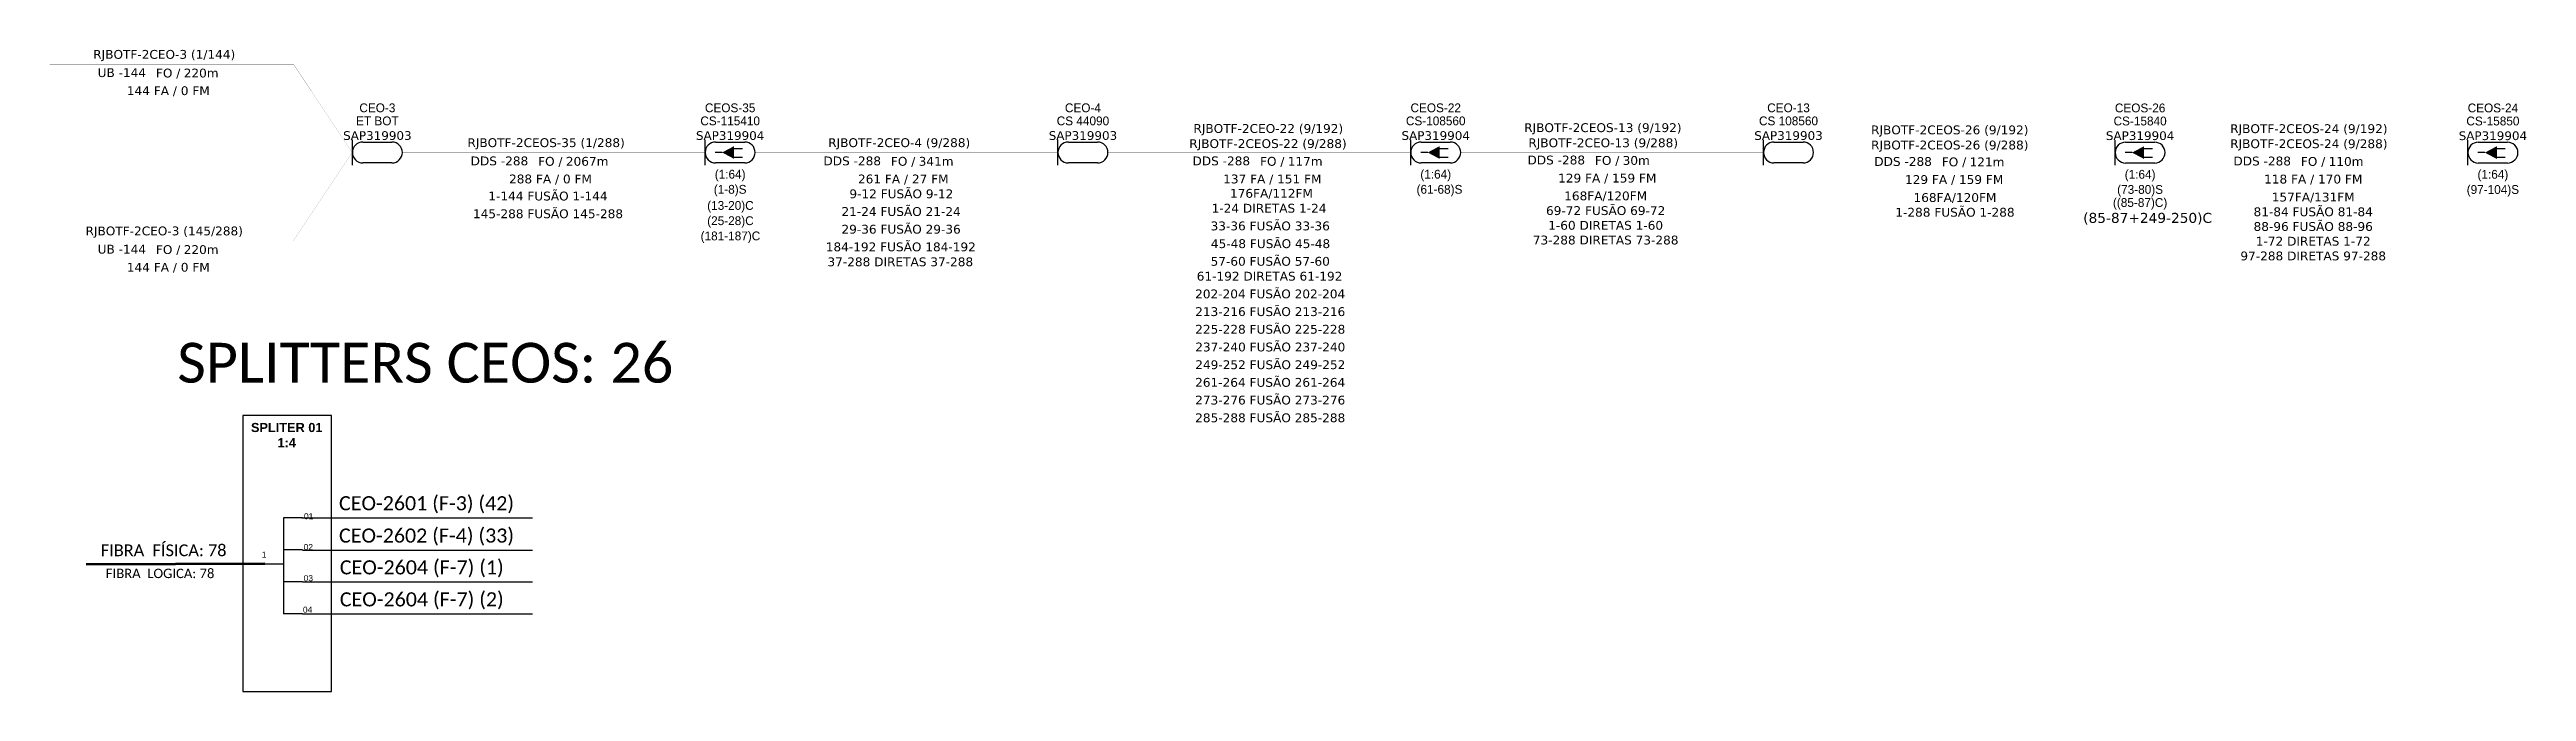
# Model space of a CAD drawing. Header units: millimetres. Extents: x 1115 to 3795, y 123 to 560.
# Drawn here: x 1115.4 to 1536.7, y 450.8 to 559.9 of the extents above; entities that cross this region are included whole.
import ezdxf
from ezdxf.enums import TextEntityAlignment as Align

# ---------------------------------------------------------------- set-up
doc = ezdxf.new("R2010")
doc.units = ezdxf.units.MM
doc.header["$LTSCALE"] = 0.1
doc.header["$MEASUREMENT"] = 0
doc.layers.add('40.1-ETIQUETAS', color=1, linetype='Continuous', lineweight=20)
doc.layers.add('Texto_Cabos', color=1, linetype='Continuous', lineweight=20)
for name, color, linetype in [('CD a instalar', 1, 'Continuous'), ('CEO', 1, 'Continuous'), ('CEOS', 1, 'Continuous')]:
    doc.layers.add(name, color=color, linetype=linetype)
doc.styles.add('siredit', font='verdana.ttf')
doc.styles.get("Standard").update_dxf_attribs({"font": 'arial.ttf'})
doc.styles.add('Style-font000', font='font000.shx')

msp = doc.modelspace()

# ---------------------------------------------------------------- texts
at = {"attachment_point": 5}
for s, insert, char_height, width in [('{\\fCalibri|b0|i0|c0|p34;\\C7;SPLITTERS CEOS: 26}', (1179.33, 506.6), 6.7738, 103.2262), ('\\C10;\\fArial|b1|i0|c0|p34;\\H1x;SPLITER 01\\P1:4', (1155.76, 494.35), 1.551, 15.0967), ('\\C7;\\fArial|b0|i0|;\\H1.0273588255048;01 ', (1159.49, 480.56), 1.551, 3.1104), ('{\\fCalibri|b0|i0|c0|p34;\\C7;FIBRA  FÍSICA: 78}', (1134.83, 474.76), 1.9971, 30.1935), ('\\C7;\\fArial|b0|i0|;\\H1.0273588255048;1', (1151.91, 474.04), 1.551, 1.5362), ('\\C7;\\fArial|b0|i0|;\\H1.0273588255048;02 ', (1159.44, 475.32), 1.551, 3.2834), ('{\\fCalibri|b0|i0|c0|p34;\\C7;CEO-2604 (F-7) (1)}', (1178.73, 471.62), 2.3966, 58.3112), ('{\\fCalibri|b0|i0|c0|p34;\\C7;FIBRA  LOGICA: 78}', (1134.23, 470.84), 1.5978, 30.1935), ('\\C7;\\fArial|b0|i0|;\\H1.0273588255048;03 ', (1159.44, 470.03), 1.551, 3.0193), ('{\\fCalibri|b0|i0|c0|p34;\\C7;CEO-2604 (F-7) (2)}', (1178.73, 466.18), 2.3966, 58.3112), ('\\C7;\\fArial|b0|i0|;\\H1.0273588255048;04 ', (1159.31, 464.67), 1.551, 3.2834)]:
    msp.add_mtext(s, dxfattribs=dict(at, insert=insert, char_height=char_height, width=width))
at = {"color": 8, "char_height": 2.3966, "width": 58.3112, "attachment_point": 5}
for s, insert in [('{\\fCalibri|b0|i0|c0|p34;CEO-2601 (F-3) (42)}', (1179.54, 482.51)), ('{\\fCalibri|b0|i0|c0|p34;CEO-2602 (F-4) (33)}', (1179.54, 477.02))]:
    msp.add_mtext(s, dxfattribs=dict(at, insert=insert))
at = {"layer": 'CEOS', "color": 0, "linetype": 'Continuous'}
for s, height, style, p in [('CS-115410', 1.499, 'Style-font000', (1231.18, 547.74)), ('CEOS-35', 1.499, 'Style-font000', (1231.18, 549.96)), ('SAP319904', 1.478, 'siredit', (1231.18, 545.25))]:
    msp.add_text(s, height=height, dxfattribs=dict(at, style=style)).set_placement(p, align=Align.MIDDLE_CENTER)
at = {"layer": 'CEOS', "color": 0, "linetype": 'Continuous', "style": 'Style-font000'}
for s, p in [('(1:64)', (1231.18, 539.43)), ('(1-8)S', (1231.18, 536.86)), ('(13-20)C', (1231.23, 534.12)), ('(25-28)C', (1231.23, 531.53)), ('(181-187)C', (1231.23, 528.94))]:
    msp.add_text(s, height=1.499, dxfattribs=at).set_placement(p, align=Align.TOP_CENTER)
at = {"layer": 'Texto_Cabos', "color": 0, "linetype": 'Continuous', "style": 'siredit'}
for s, p in [('RJBOTF-2CEOS-22 (9/288)', (1309.26, 543.13)), ('RJBOTF-2CEO-22 (9/192)', (1309.97, 545.7)), ('RJBOTF-2CEOS-13 (9/192)', (1366.22, 545.84)), ('RJBOTF-2CEO-13 (9/288)', (1366.93, 543.27)), ('RJBOTF-2CEOS-26 (9/192)', (1425.22, 545.46)), ('RJBOTF-2CEOS-26 (9/288)', (1425.22, 542.89)), ('RJBOTF-2CEOS-24 (9/192)', (1486.29, 545.67)), ('RJBOTF-2CEOS-24 (9/288)', (1486.29, 543.11)), ('176FA/112FM', (1316.19, 534.68)), ('33-36 FUSÃO 33-36', (1312.89, 529.14)), ('1-24 DIRETAS 1-24', (1313.06, 532.15)), ('45-48 FUSÃO 45-48', (1312.94, 526.13)), ('57-60 FUSÃO 57-60', (1312.89, 523.13)), ('202-204 FUSÃO 202-204', (1310.26, 517.59)), ('61-192 DIRETAS 61-192', (1310.53, 520.6)), ('213-216 FUSÃO 213-216', (1310.27, 514.58)), ('225-228 FUSÃO 225-228', (1310.27, 511.58)), ('237-240 FUSÃO 237-240', (1310.28, 508.57)), ('249-252 FUSÃO 249-252', (1310.28, 505.56)), ('261-264 FUSÃO 261-264', (1310.26, 502.56)), ('273-276 FUSÃO 273-276', (1310.27, 499.55)), ('285-288 FUSÃO 285-288', (1310.27, 496.54))]:
    msp.add_text(s, height=1.5, dxfattribs=at).set_placement(p)
for p in [(1319.61, 540.94), (1376.58, 541.09), (1435.57, 540.84), (1496.64, 540.92)]:
    msp.add_text('DDS -288', height=1.5, dxfattribs=at).set_placement(p, align=Align.MIDDLE_RIGHT)
at = {"layer": 'Texto_Cabos', "color": 0, "style": 'siredit'}
for p in [(1325.45, 540.87), (1382.41, 541.02), (1441.4, 540.77), (1502.47, 540.85)]:
    msp.add_text('FO /', height=1.5, dxfattribs=at).set_placement(p, align=Align.MIDDLE_RIGHT)
at = {"layer": 'Texto_Cabos', "color": 0, "linetype": 'Continuous', "style": 'siredit'}
for s, p in [('117m', (1326.01, 540.87)), ('30m', (1382.97, 541.02)), ('121m', (1441.97, 540.77)), ('110m', (1503.04, 540.85))]:
    msp.add_text(s, height=1.5, dxfattribs=at).set_placement(p, align=Align.MIDDLE_LEFT)
for s, p in [('137 FA / 151 FM', (1323.39, 537.87)), ('129 FA / 159 FM', (1380.35, 538.02)), ('129 FA / 159 FM', (1439.35, 537.77)), ('118 FA / 170 FM', (1500.42, 537.85))]:
    msp.add_text(s, height=1.5, dxfattribs=at).set_placement(p, align=Align.MIDDLE_CENTER)
at = {"layer": 'Texto_Cabos', "color": 1, "linetype": 'Continuous', "style": 'siredit'}
msp.add_text('(85-87+249-250)C', height=1.7, dxfattribs=at).set_placement((1461.3, 530.41))
at = {"layer": 'Texto_Cabos', "color": 0, "char_height": 1.5, "attachment_point": 5, "style": 'siredit'}
for s, insert in [('168FA/120FM\\P69-72 FUSÃO 69-72\\P1-60 DIRETAS 1-60\\P73-288 DIRETAS 73-288', (1380.08, 531.23)), ('168FA/120FM\\P{\\C0;1-288 FUSÃO 1-288}', (1439.49, 533.45)), ('157FA/131FM\\P81-84 FUSÃO 81-84\\P88-96 FUSÃO 88-96\\P1-72 DIRETAS 1-72\\P97-288 DIRETAS 97-288', (1500.42, 529.78))]:
    msp.add_mtext(s, dxfattribs=dict(at, insert=insert))

# ---------------------------------------------------------------- blocks, each defined once
blk = doc.blocks.new('ceo')
at = {"layer": 'CEO', "color": 0}
for p, q in [((1.77, 1.77), (6.73, 1.77)), ((6.73, -1.77), (1.77, -1.77))]:
    blk.add_line(p, q, dxfattribs=at)
blk.add_lwpolyline([(0, -2.13), (0, 2.13)], dxfattribs=at)
for centre, start, end in [((1.77, 0), 90, 270), ((6.73, 0), 270, 90)]:
    blk.add_arc(centre, 1.77, start, end, dxfattribs=at)
at = {"layer": 'CEO', "color": 0, "style": 'siredit', "flags": 1}
for tag, height, p in [('ID', 0.887, (4.25, 9.07)), ('COORX', 0.739, (4.25, -1.77)), ('COORY', 0.739, (4.25, -1.77))]:
    blk.add_attdef(tag, text='', height=height, dxfattribs=at).set_placement(p, align=Align.MIDDLE_CENTER)
at = {"layer": 'CEO', "color": 0}
for tag, height, style, p in [('LOCAL?', 1.5, 'Style-font000', (4.25, 5.37)), ('NOME?', 1.5, 'Style-font000', (4.25, 7.59)), ('TIPO?', 1.48, 'siredit', (4.25, 2.88))]:
    blk.add_attdef(tag, text='', height=height, dxfattribs=dict(at, style=style)).set_placement(p, align=Align.MIDDLE_CENTER)
at = {"layer": 'CEO', "color": 0, "style": 'Style-font000', "flags": 1}
blk.add_attdef('FIBRAS_RESERVA', text='', height=1.5, dxfattribs=at).set_placement((4.25, -2.94), align=Align.TOP_CENTER)
blk = doc.blocks.new('Attributo_cabos')
at = {"layer": 'Texto_Cabos', "color": 0, "style": 'siredit'}
blk.add_text('FO /', height=1.5, dxfattribs=at).set_placement((1.49, -1.5), align=Align.MIDDLE_RIGHT)
at = {"layer": 'Texto_Cabos', "color": 0, "style": 'siredit', "flags": 1}
for tag, p in [('N_CABOS_R_PRIMARIA', (-0.57, 4.5)), ('ID', (-0.57, 7.5)), ('S/CORTE_R_PRIMARIA', (-0.57, -10.5)), ('FUSÃO_R_PRIMARIA', (-0.57, -13.5)), ('T_CABOS', (-0.57, -19.5))]:
    blk.add_attdef(tag, text='', height=1.5, dxfattribs=at).set_placement(p, align=Align.MIDDLE_CENTER)
at = {"layer": 'Texto_Cabos', "color": 0, "style": 'siredit'}
for tag, p in [('N_CABOS_001', (-16.32, 0.92)), ('FUSÃO_001', (-1.03, -8.25))]:
    blk.add_attdef(tag, p, '', height=1.5, dxfattribs=at)
blk.add_attdef('FIBRAS', text='', height=1.5, dxfattribs=at).set_placement((-4.34, -1.43), align=Align.MIDDLE_RIGHT)
blk.add_attdef('FA/FM', text='', height=1.5, dxfattribs=at).set_placement((-0.57, -4.5), align=Align.MIDDLE_CENTER)
blk.add_attdef('METROS', text='', height=1.5, dxfattribs=at).set_placement((2.05, -1.5), align=Align.MIDDLE_LEFT)
at = {"layer": 'Texto_Cabos', "color": 0, "style": 'siredit', "flags": 1}
blk.add_attdef('S/CORTE', text='', height=1.5, dxfattribs=at).set_placement((-0.57, -16.5), align=Align.CENTER)
blk = doc.blocks.new('ceos')
at = {"layer": 'CEOS', "color": 0}
for p, q in [((1.77, 1.77), (6.73, 1.77)), ((6.73, -1.77), (1.77, -1.77))]:
    blk.add_line(p, q, dxfattribs=at)
for points in [[(0, -2.13), (0, 2.13)], [(2.88, 0), (1.69, 0)], [(4.84, 0.7), (6.34, 0.7)], [(4.84, -0.77), (6.34, -0.77)]]:
    blk.add_lwpolyline(points, dxfattribs=at)
blk.add_lwpolyline([(2.88, 0, 0, 2.18, 0), (4.93, 0, 2.18, 2.18, 0)], format="xyseb", dxfattribs=at)
for centre, start, end in [((1.77, 0), 90, 270), ((6.73, 0), 270, 90)]:
    blk.add_arc(centre, 1.77, start, end, dxfattribs=at)
at = {"layer": 'CEOS', "color": 0, "style": 'siredit', "flags": 1}
for tag, height, p in [('ID', 0.887, (4.25, 9.07)), ('COORX', 0.739, (4.25, -1.77)), ('COORY', 0.739, (4.25, -1.77))]:
    blk.add_attdef(tag, text='', height=height, dxfattribs=at).set_placement(p, align=Align.MIDDLE_CENTER)
at = {"layer": 'CEOS', "color": 0}
for tag, height, style, p in [('LOCAL?', 1.5, 'Style-font000', (4.25, 5.37)), ('NOME?', 1.5, 'Style-font000', (4.25, 7.59)), ('TIPO?', 1.48, 'siredit', (4.25, 2.88))]:
    blk.add_attdef(tag, text='', height=height, dxfattribs=dict(at, style=style)).set_placement(p, align=Align.MIDDLE_CENTER)
at = {"layer": 'CEOS', "color": 0, "style": 'Style-font000'}
for tag, p in [('RACIO_SPLITAGEM', (4.25, -2.94)), ('FIBRAS_FUSIONADAS', (4.25, -5.51)), ('FIBRAS_RESERVA', (4.25, -7.73))]:
    blk.add_attdef(tag, text='', height=1.5, dxfattribs=at).set_placement(p, align=Align.TOP_CENTER)

# ---------------------------------------------------------------- linework, layer by layer
at = {"color": 7, "linetype": 'Continuous'}
for p, q in [((1155.24, 480.27), (1155.24, 464)), ((1158.47, 480.27), (1155.24, 480.27)), ((1152.05, 472.45), (1155.23, 472.45)), ((1158.47, 474.83), (1155.4, 474.83)), ((1158.47, 469.44), (1155.4, 469.44)), ((1158.47, 464), (1155.24, 464))]:
    msp.add_line(p, q, dxfattribs=at)
at = {"color": 10, "linetype": 'Continuous'}
for p, q in [((1158.31, 480.31), (1197.58, 480.3)), ((1158.47, 474.82), (1197.58, 474.81)), ((1158.47, 469.42), (1197.58, 469.41)), ((1158.47, 463.99), (1197.58, 463.97))]:
    msp.add_line(p, q, dxfattribs=at)
at = {"color": 1, "linetype": 'Continuous', "lineweight": 60}
msp.add_line((1152.05, 472.45), (1121.66, 472.35), dxfattribs=at)
at = {"color": 7}
msp.add_lwpolyline([(1148.28, 450.8), (1163.38, 450.8), (1163.38, 497.67), (1148.28, 497.67)], close=True, dxfattribs=at)
at = {"layer": 'CD a instalar', "color": 0, "linetype": 'ByBlock', "const_width": 0.02}
for points in [[(1166.93, 542.37), (1156.93, 557.37), (1115.43, 557.37)], [(1166.93, 542.37), (1156.93, 527.37), (1115.43, 527.37)], [(1175.43, 542.37), (1226.93, 542.37)], [(1235.43, 542.37), (1286.93, 542.37)], [(1295.43, 542.37), (1300.43, 542.37), (1346.93, 542.37)], [(1355.43, 542.37), (1406.93, 542.37)], [(1415.43, 542.35), (1466.73, 542.35)], [(1475.23, 542.35), (1526.73, 542.35)]]:
    msp.add_lwpolyline(points, dxfattribs=at)
at = {"layer": 'CEOS', "color": 0}
for p, q in [((1228.7, 544.14), (1233.66, 544.14)), ((1233.66, 540.6), (1228.7, 540.6))]:
    msp.add_line(p, q, dxfattribs=at)
for points in [[(1226.93, 540.24), (1226.93, 544.5)], [(1229.81, 542.37), (1228.62, 542.37)], [(1231.77, 543.07), (1233.28, 543.07)], [(1231.77, 541.6), (1233.28, 541.6)]]:
    msp.add_lwpolyline(points, dxfattribs=at)
msp.add_lwpolyline([(1229.81, 542.37, 0, 2.18, 0), (1231.86, 542.37, 2.18, 2.18, 0)], format="xyseb", dxfattribs=at)
for centre, start, end in [((1228.7, 542.37), 90, 270), ((1233.66, 542.37), 270, 90)]:
    msp.add_arc(centre, 1.77, start, end, dxfattribs=at)

# ---------------------------------------------------------------- block references
at = {"layer": '40.1-ETIQUETAS', "color": 7, "linetype": 'Continuous'}
ref = msp.add_blockref('Attributo_cabos', (1136.18, 557.37), dxfattribs=at)
ref.add_attrib('N_CABOS_001', 'RJBOTF-2CEO-3 (1/144)', (1122.85, 558.29), dxfattribs={"layer": 'Texto_Cabos', "color": 0, "height": 1.5, "style": 'siredit'})
ref.add_attrib('FA/FM', '144 FA / 0 FM', dxfattribs={"layer": 'Texto_Cabos', "color": 0, "height": 1.5, "style": 'siredit'}).set_placement((1135.62, 552.87), align=Align.MIDDLE_CENTER)
ref.add_attrib('FIBRAS', 'UB -144', dxfattribs={"layer": 'Texto_Cabos', "color": 0, "height": 1.5, "style": 'siredit'}).set_placement((1131.84, 555.94), align=Align.MIDDLE_RIGHT)
ref.add_attrib('METROS', '220m', dxfattribs={"layer": 'Texto_Cabos', "color": 0, "height": 1.5, "style": 'siredit'}).set_placement((1138.24, 555.87), align=Align.MIDDLE_LEFT)
at = {"layer": '40.1-ETIQUETAS', "color": 0, "linetype": 'Continuous'}
ref = msp.add_blockref('Attributo_cabos', (1201.18, 542.37), dxfattribs=at)
ref.add_attrib('N_CABOS_001', 'RJBOTF-2CEOS-35 (1/288)', (1186.49, 543.29), dxfattribs={"layer": 'Texto_Cabos', "color": 0, "height": 1.5, "style": 'siredit'})
ref.add_attrib('FUSÃO_001', '1-144 FUSÃO 1-144', (1190.05, 534.22), dxfattribs={"layer": 'Texto_Cabos', "color": 0, "height": 1.5, "style": 'siredit'})
ref.add_attrib('FA/FM', '288 FA / 0 FM', dxfattribs={"layer": 'Texto_Cabos', "color": 0, "height": 1.5, "style": 'siredit'}).set_placement((1200.62, 537.87), align=Align.MIDDLE_CENTER)
ref.add_attrib('FIBRAS', 'DDS -288', dxfattribs={"layer": 'Texto_Cabos', "color": 0, "height": 1.5, "style": 'siredit'}).set_placement((1196.84, 540.94), align=Align.MIDDLE_RIGHT)
ref.add_attrib('METROS', '2067m', dxfattribs={"layer": 'Texto_Cabos', "color": 0, "height": 1.5, "style": 'siredit'}).set_placement((1203.24, 540.87), align=Align.MIDDLE_LEFT)
ref.add_attrib('FUSÃO_002', '145-288 FUSÃO 145-288', (1187.44, 531.21), dxfattribs={"layer": 'Texto_Cabos', "color": 0, "height": 1.5, "style": 'siredit'})
ref = msp.add_blockref('Attributo_cabos', (1261.18, 542.37), dxfattribs=at)
ref.add_attrib('N_CABOS_001', 'RJBOTF-2CEO-4 (9/288)', (1247.85, 543.29), dxfattribs={"layer": 'Texto_Cabos', "color": 0, "height": 1.5, "style": 'siredit'})
ref.add_attrib('FUSÃO_001', '9-12 FUSÃO 9-12', (1251.46, 534.6), dxfattribs={"layer": 'Texto_Cabos', "color": 0, "height": 1.5, "style": 'siredit'})
ref.add_attrib('FA/FM', '261 FA / 27 FM', dxfattribs={"layer": 'Texto_Cabos', "color": 0, "height": 1.5, "style": 'siredit'}).set_placement((1260.62, 537.87), align=Align.MIDDLE_CENTER)
ref.add_attrib('FIBRAS', 'DDS -288', dxfattribs={"layer": 'Texto_Cabos', "color": 0, "height": 1.5, "style": 'siredit'}).set_placement((1256.84, 540.94), align=Align.MIDDLE_RIGHT)
ref.add_attrib('METROS', '341m', dxfattribs={"layer": 'Texto_Cabos', "color": 0, "height": 1.5, "style": 'siredit'}).set_placement((1263.24, 540.87), align=Align.MIDDLE_LEFT)
ref.add_attrib('FUSÃO_002', '21-24 FUSÃO 21-24', (1250.11, 531.59), dxfattribs={"layer": 'Texto_Cabos', "color": 0, "height": 1.5, "style": 'siredit'})
ref.add_attrib('FUSÃO_003', '29-36 FUSÃO 29-36', (1250.11, 528.58), dxfattribs={"layer": 'Texto_Cabos', "color": 0, "height": 1.5, "style": 'siredit'})
ref.add_attrib('FUSÃO_004', '184-192 FUSÃO 184-192', (1247.44, 525.58), dxfattribs={"layer": 'Texto_Cabos', "color": 0, "height": 1.5, "style": 'siredit'})
ref.add_attrib('FUSÃO_005', '37-288 DIRETAS 37-288', (1247.73, 523.04), dxfattribs={"layer": 'Texto_Cabos', "color": 0, "height": 1.5, "style": 'siredit'})
at = {"layer": '40.1-ETIQUETAS', "color": 7, "linetype": 'Continuous'}
ref = msp.add_blockref('Attributo_cabos', (1136.18, 527.37), dxfattribs=at)
ref.add_attrib('N_CABOS_001', 'RJBOTF-2CEO-3 (145/288)', (1121.54, 528.29), dxfattribs={"layer": 'Texto_Cabos', "color": 0, "height": 1.5, "style": 'siredit'})
ref.add_attrib('FA/FM', '144 FA / 0 FM', dxfattribs={"layer": 'Texto_Cabos', "color": 0, "height": 1.5, "style": 'siredit'}).set_placement((1135.62, 522.87), align=Align.MIDDLE_CENTER)
ref.add_attrib('FIBRAS', 'UB -144', dxfattribs={"layer": 'Texto_Cabos', "color": 0, "height": 1.5, "style": 'siredit'}).set_placement((1131.84, 525.94), align=Align.MIDDLE_RIGHT)
ref.add_attrib('METROS', '220m', dxfattribs={"layer": 'Texto_Cabos', "color": 0, "height": 1.5, "style": 'siredit'}).set_placement((1138.24, 525.87), align=Align.MIDDLE_LEFT)
at = {"layer": 'CEO', "color": 7}
msp.add_blockref('ceo', (1166.93, 542.37), dxfattribs=at).add_auto_attribs({'NOME?': 'CEO-3', 'LOCAL?': 'ET BOT', 'TIPO?': 'SAP319903'})
at = {"layer": 'CEO', "color": 0}
for p, values in [((1286.93, 542.37), {'NOME?': 'CEO-4', 'LOCAL?': 'CS 44090', 'TIPO?': 'SAP319903'}), ((1406.93, 542.37), {'NOME?': 'CEO-13', 'LOCAL?': 'CS 108560', 'TIPO?': 'SAP319903'})]:
    msp.add_blockref('ceo', p, dxfattribs=at).add_auto_attribs(values)
at = {"layer": 'CEOS', "color": 0, "linetype": 'Continuous'}
ref = msp.add_blockref('ceos', (1346.93, 542.37), dxfattribs=at)
ref.add_attrib('NOME?', 'CEOS-22', dxfattribs={"color": 0, "height": 1.499, "style": 'Style-font000'}).set_placement((1351.18, 549.96), align=Align.MIDDLE_CENTER)
ref.add_attrib('LOCAL?', 'CS-108560', dxfattribs={"color": 0, "height": 1.499, "style": 'Style-font000'}).set_placement((1351.18, 547.74), align=Align.MIDDLE_CENTER)
ref.add_attrib('TIPO?', 'SAP319904', dxfattribs={"color": 0, "height": 1.478, "style": 'siredit'}).set_placement((1351.18, 545.25), align=Align.MIDDLE_CENTER)
ref.add_attrib('RACIO_SPLITAGEM', '(1:64)', dxfattribs={"color": 0, "height": 1.499, "style": 'Style-font000'}).set_placement((1351.18, 539.43), align=Align.TOP_CENTER)
ref.add_attrib('FIBRAS_FUSIONADAS', '(61-68)S', dxfattribs={"color": 0, "height": 1.499, "style": 'Style-font000'}).set_placement((1351.82, 536.86), align=Align.TOP_CENTER)
at = {"layer": 'CEOS', "color": 5, "linetype": 'Continuous'}
msp.add_blockref('ceos', (1466.73, 542.35), dxfattribs=at).add_auto_attribs({'NOME?': 'CEOS-26', 'LOCAL?': 'CS-15840', 'TIPO?': 'SAP319904', 'RACIO_SPLITAGEM': '(1:64)', 'FIBRAS_FUSIONADAS': '(73-80)S', 'FIBRAS_RESERVA': '((85-87)C)'})
at = {"layer": 'CEOS', "color": 0}
ref = msp.add_blockref('ceos', (1526.73, 542.35), dxfattribs=at)
ref.add_attrib('NOME?', 'CEOS-24', dxfattribs={"color": 0, "height": 1.499, "style": 'Style-font000'}).set_placement((1530.98, 549.94), align=Align.MIDDLE_CENTER)
ref.add_attrib('LOCAL?', 'CS-15850', dxfattribs={"color": 0, "height": 1.499, "style": 'Style-font000'}).set_placement((1530.98, 547.72), align=Align.MIDDLE_CENTER)
ref.add_attrib('TIPO?', 'SAP319904', dxfattribs={"color": 0, "height": 1.478, "style": 'siredit'}).set_placement((1530.98, 545.22), align=Align.MIDDLE_CENTER)
ref.add_attrib('RACIO_SPLITAGEM', '(1:64)', dxfattribs={"color": 0, "height": 1.499, "style": 'Style-font000'}).set_placement((1530.98, 539.41), align=Align.TOP_CENTER)
ref.add_attrib('FIBRAS_FUSIONADAS', '(97-104)S', dxfattribs={"color": 0, "height": 1.499, "style": 'Style-font000'}).set_placement((1530.98, 536.83), align=Align.TOP_CENTER)

msp.set_redraw_order([(e.dxf.handle, doc.entitydb.next_handle()) for e in msp.query("TEXT MTEXT ATTDEF DIMENSION ARC_DIMENSION")])  # texts and dimensions are drawn at this point

doc.saveas('drawing.dxf')
